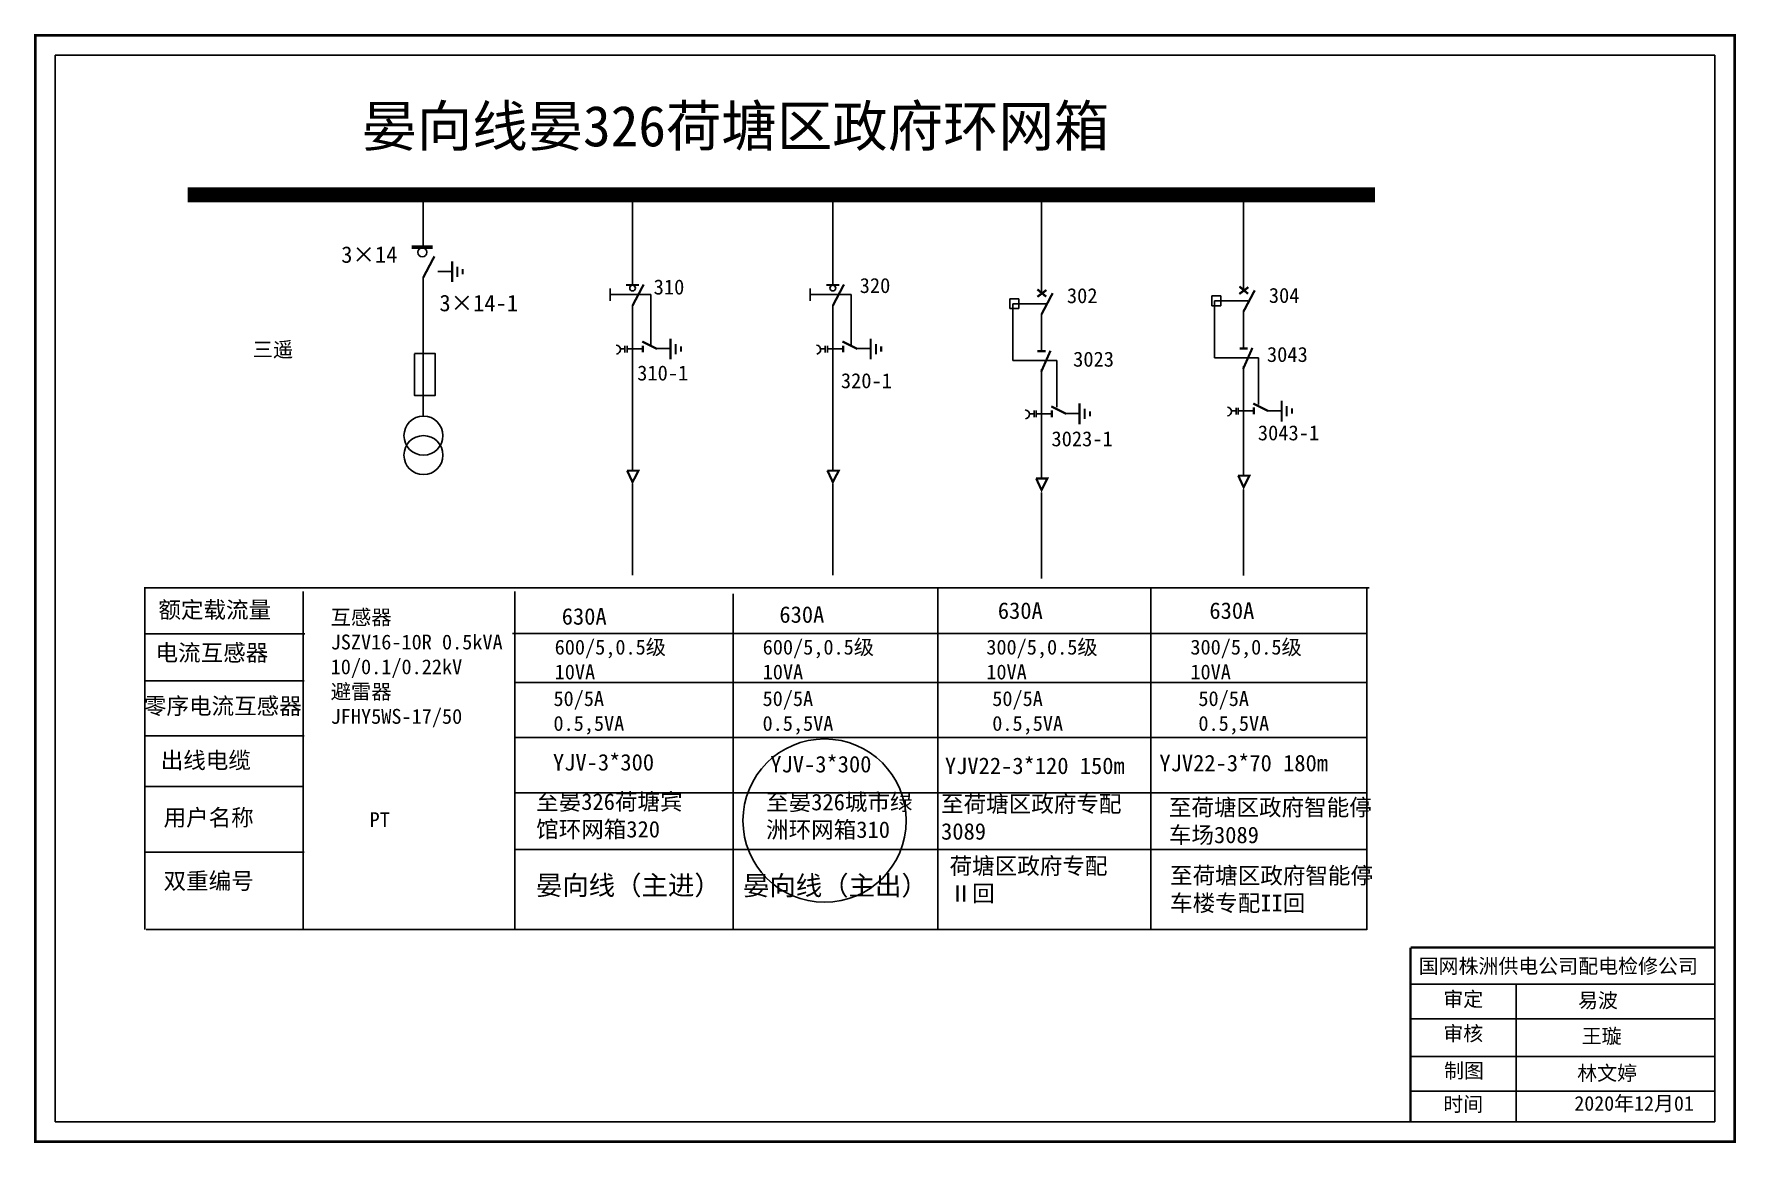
# Model space of a CAD drawing. Extents: x 90 to 673, y -361 to -21.
# Drawn here: x 541.1 to 666.8, y -211.6 to -129.7 of the extents above; entities that cross this region are included whole.
import ezdxf

# ---------------------------------------------------------------- set-up
doc = ezdxf.new("R2010")
doc.units = 0
doc.header["$LTSCALE"] = 0.774411
doc.linetypes.add('ACAD_ISO02W100', pattern=[15, 12, -3])
doc.linetypes.add('CENTER', pattern=[50.8, 31.75, -6.35, 6.35, -6.35])
doc.layers.get('0').update_dxf_attribs({"linetype": 'CONTINUOUS'})
doc.layers.add('2', color=7, linetype='CONTINUOUS')
doc.styles.add('hztxt_txtstyle_0.00_0_0', font='simkai.ttf')
doc.styles.add('hztxt_txtstyle_2.70_0_0', font='simkai.ttf', dxfattribs={"height": 2.7})
doc.styles.add('KaiTi_txtstyle_1.22_0_0', font='simkai.ttf', dxfattribs={"height": 1.220356})
doc.styles.get("Standard").update_dxf_attribs({"font": '', "height": 2.5})
doc.styles.add('字体', font='', dxfattribs={"height": 2.5})
doc.styles.add('黑体_txtstyle_0.00_0_0', font='simhei.ttf')
doc.styles.add('黑体_txtstyle_3.00_0_0', font='simhei.ttf', dxfattribs={"height": 3})
doc.styles.get('Standard').set_extended_font_data('SimSun')
doc.styles.get('字体').set_extended_font_data('KaiTi_GB2312')

msp = doc.modelspace()

# ---------------------------------------------------------------- texts
at = {"color": 0, "linetype": 'Continuous', "style": 'hztxt_txtstyle_2.70_0_0'}
for s, height, p in [('3×14', 1.22, (563.78, -146.57)), ('310', 1.109, (586.85, -148.91)), ('320', 1.109, (602.06, -148.8)), ('3×14-1', 1.22, (571.03, -150.15)), ('302', 1.109, (617.36, -149.55)), ('304', 1.109, (632.27, -149.53)), ('3023', 1.109, (617.82, -154.24)), ('3043', 1.109, (632.13, -153.89)), ('310-1', 1.109, (585.63, -155.26)), ('320-1', 1.109, (600.67, -155.83)), ('3023-1', 1.109, (616.22, -160.12)), ('3043-1', 1.109, (631.46, -159.68))]:
    msp.add_text(s, height=height, dxfattribs=at).set_placement(p)
at = {"color": 0, "linetype": 'Continuous', "attachment_point": 1}
for s, insert, char_height, width, style in [('{\\fSimSun|b0|i0|c134|p2;晏向线晏326荷塘区政府环网箱}', (565.27, -134.97), 3, 85.7498, '字体'), ('{\\fSimSun|b0|i0|c134|p2;三遥}', (557.23, -152.42), 1.1026, 8.5785, 'hztxt_txtstyle_0.00_0_0'), ('{\\fSimSun|b0|i0|c134|p2;额定载流量}', (550.28, -171.58), 1.2204, 19.6738, 'hztxt_txtstyle_2.70_0_0'), ('\\A1;{\\fSimSun|b0|i0|c134|p2;互感器\\PJSZV16-10R 0.5kVA\\P10/0.1/0.22kV\\P避雷器\\PJFHY5WS-17/50}', (563, -172.19), 1.0983, 20.2524, 'hztxt_txtstyle_2.70_0_0'), ('{\\fSimSun|b0|i0|c134|p2;630A}', (580.06, -172.07), 1.2204, 19.6738, 'hztxt_txtstyle_2.70_0_0'), ('{\\fSimSun|b0|i0|c134|p2;630A}', (596.13, -171.93), 1.2204, 19.6738, 'hztxt_txtstyle_2.70_0_0'), ('{\\fSimSun|b0|i0|c134|p2;630A}', (612.26, -171.64), 1.2204, 19.6738, 'hztxt_txtstyle_2.70_0_0'), ('{\\fSimSun|b0|i0|c134|p2;630A}', (627.88, -171.64), 1.2204, 19.6738, 'hztxt_txtstyle_2.70_0_0'), ('{\\fSimSun|b0|i0|c134|p2;电流互感器}', (550.07, -174.75), 1.2204, 19.6738, 'hztxt_txtstyle_2.70_0_0'), ('\\A1;{\\fSimSun|b0|i0|c134|p2;600/5,0.5级\\P10VA}', (579.54, -174.4), 1.0983, 20.2524, 'hztxt_txtstyle_2.70_0_0'), ('\\A1;{\\fSimSun|b0|i0|c134|p2;600/5,0.5级\\P10VA}', (594.9, -174.4), 1.0983, 20.2524, 'hztxt_txtstyle_2.70_0_0'), ('\\A1;{\\fSimSun|b0|i0|c134|p2;300/5,0.5级\\P10VA}', (611.41, -174.4), 1.0983, 20.2524, 'hztxt_txtstyle_2.70_0_0'), ('\\A1;{\\fSimSun|b0|i0|c134|p2;300/5,0.5级\\P10VA}', (626.48, -174.4), 1.0983, 20.2524, 'hztxt_txtstyle_2.70_0_0'), ('{\\fSimSun|b0|i0|c134|p2;50/5A\\P0.5,5VA}', (579.45, -178.2), 1.0983, 19.6738, 'hztxt_txtstyle_2.70_0_0'), ('{\\fSimSun|b0|i0|c134|p2;50/5A\\P0.5,5VA}', (594.89, -178.2), 1.0983, 19.6738, 'hztxt_txtstyle_2.70_0_0'), ('{\\fSimSun|b0|i0|c134|p2;50/5A\\P0.5,5VA}', (611.85, -178.2), 1.0983, 19.6738, 'hztxt_txtstyle_2.70_0_0'), ('{\\fSimSun|b0|i0|c134|p2;50/5A\\P0.5,5VA}', (627.07, -178.2), 1.0983, 19.6738, 'hztxt_txtstyle_2.70_0_0'), ('{\\fSimSun|b0|i0|c134|p2;零序电流互感器}', (549.21, -178.68), 1.2204, 19.6738, 'hztxt_txtstyle_2.70_0_0'), ('{\\fSimSun|b0|i0|c134|p2;出线电缆}', (550.45, -182.69), 1.2204, 19.6738, 'hztxt_txtstyle_2.70_0_0'), ('YJV-3*300', (579.41, -182.84), 1.22, 19.6738, 'hztxt_txtstyle_2.70_0_0'), ('YJV-3*300', (595.46, -182.98), 1.22, 19.6738, 'hztxt_txtstyle_2.70_0_0'), ('YJV22-3*120 150m', (608.35, -183.1), 1.2204, 19.6738, 'hztxt_txtstyle_2.70_0_0'), ('{\\fSimSun|b0|i0|c134|p2;至晏326荷塘宾馆环网箱320}', (578.17, -185.75), 1.2204, 12.3761, 'hztxt_txtstyle_2.70_0_0'), ('{\\fSimSun|b0|i0|c134|p2;至晏326城市绿洲环网箱310}', (595.15, -185.78), 1.2204, 11.7183, 'hztxt_txtstyle_2.70_0_0'), ('{\\fSimSun|b0|i0|c134|p2;至荷塘区政府专配3089}', (608.07, -185.91), 1.2204, 14.9849, 'hztxt_txtstyle_2.70_0_0'), ('{\\fSimSun|b0|i0|c134|p2;用户名称}', (550.66, -186.92), 1.2204, 19.6738, 'hztxt_txtstyle_2.70_0_0'), ('{\\fSimSun|b0|i0|c134|p2;PT}', (565.87, -187.14), 1.1026, 8.5785, 'hztxt_txtstyle_0.00_0_0'), ('{\\fSimSun|b0|i0|c134|p2;荷塘区政府专配Ⅱ回}', (608.7, -190.49), 1.2204, 12.5813, 'hztxt_txtstyle_2.70_0_0'), ('{\\fSimSun|b0|i0|c134|p2;双重编号}', (550.66, -191.6), 1.2204, 19.6738, 'hztxt_txtstyle_2.70_0_0'), ('审定', (645.15, -200.4), 1.08, 8.4461, '黑体_txtstyle_0.00_0_0'), ('审核', (645.15, -202.94), 1.08, 8.4461, '黑体_txtstyle_0.00_0_0'), ('制图', (645.21, -205.68), 1.08, 8.4461, '黑体_txtstyle_0.00_0_0'), ('林文婷', (655.04, -205.86), 1.08, 8.4461, '黑体_txtstyle_0.00_0_0'), ('时间', (645.15, -208.16), 1.08, 8.4461, '黑体_txtstyle_0.00_0_0')]:
    msp.add_mtext(s, dxfattribs=dict(at, insert=insert, char_height=char_height, width=width, style=style))
at = {"color": 7, "linetype": 'Continuous', "char_height": 1.2204, "attachment_point": 1, "style": 'KaiTi_txtstyle_1.22_0_0'}
for s, insert, width in [('YJV22-3*70 180m', (624.19, -182.9), 19.6738), ('至荷塘区政府智能停车场3089', (624.89, -186.17), 14.9849), ('至荷塘区政府智能停车楼专配II回', (624.98, -191.2), 14.9849)]:
    msp.add_mtext(s, dxfattribs=dict(at, insert=insert, width=width))
at = {"color": 0, "char_height": 1.43, "width": 17.776, "attachment_point": 1}
for s, insert in [('晏向线（主进）', (578.15, -191.82)), ('晏向线（主出）', (593.44, -191.84))]:
    msp.add_mtext(s, dxfattribs=dict(at, insert=insert))
at = {"linetype": 'Continuous', "char_height": 1.08, "attachment_point": 1}
for s, insert, width, style in [('国网株洲供电公司配电检修公司', (643.33, -197.96), 29.5265, '黑体_txtstyle_0.00_0_0'), ('易波', (655.1, -200.49), 8.4461, '黑体_txtstyle_0.00_0_0'), ('王璇', (655.37, -203.13), 11.8994, '黑体_txtstyle_0.00_0_0'), ('2020年12月01', (654.83, -208.1), 9.6715, '黑体_txtstyle_3.00_0_0')]:
    msp.add_mtext(s, dxfattribs=dict(at, insert=insert, width=width, style=style))

# ---------------------------------------------------------------- blocks, each defined once
blk = doc.blocks.new('JD')
for points in [[(-2, 0.2), (-2, -0.2), (2, 0.2), (2, -0.2)], [(1, -1.2), (1, -0.8), (-1, -1.2), (-1, -0.8)], [(-0.5, -1.8), (-0.5, -2.2), (0.5, -1.8), (0.5, -2.2)]]:
    blk.add_trace(points)

# ---------------------------------------------------------------- linework, layer by layer
at = {"color": 0}
for p, q in [((569.82, -141.76), (569.82, -145.37)), ((585.29, -141.47), (585.29, -148.19)), ((600.08, -141.47), (600.08, -148.19)), ((615.49, -141.78), (615.49, -148.83)), ((630.4, -141.57), (630.4, -148.62)), ((569.84, -147.61), (569.84, -157.87)), ((570.92, -147.2), (571.95, -147.2)), ((613.15, -149.22), (613.81, -149.22)), ((613.15, -149.22), (613.15, -149.95)), ((613.81, -149.22), (613.81, -149.95)), ((628.06, -149.01), (628.72, -149.01)), ((628.06, -149.01), (628.06, -149.74)), ((628.72, -149.01), (628.72, -149.74)), ((585.29, -149.69), (585.29, -161.9)), ((600.08, -149.69), (600.08, -161.9)), ((613.15, -149.95), (613.81, -149.95)), ((615.49, -150.33), (615.49, -153.05)), ((628.06, -149.74), (628.72, -149.74)), ((630.4, -150.12), (630.4, -152.85)), ((585.29, -152.93), (586.05, -152.93)), ((587.04, -152.91), (588.08, -152.91)), ((600.08, -152.93), (600.84, -152.93)), ((601.83, -152.91), (602.86, -152.91)), ((615.49, -154.42), (615.49, -162.45)), ((630.4, -154.21), (630.4, -162.25)), ((615.49, -157.72), (616.25, -157.72)), ((617.24, -157.7), (618.28, -157.7)), ((630.4, -157.51), (631.16, -157.51)), ((632.16, -157.49), (633.19, -157.49)), ((561.09, -173.96), (549.31, -173.96)), ((561.04, -177.43), (549.27, -177.43)), ((561.04, -181.51), (549.27, -181.51)), ((561, -185.24), (549.22, -185.24)), ((561.04, -190.09), (549.27, -190.09))]:
    msp.add_line(p, q, dxfattribs=at)
at = {"color": 0, "linetype": 'ACAD_ISO02W100'}
for p, q in [((630.73, -149.39), (628.27, -149.39)), ((628.27, -149.39), (628.27, -153.58)), ((615.82, -149.6), (613.36, -149.6)), ((613.36, -149.6), (613.36, -153.79)), ((613.36, -153.79), (616.61, -153.79)), ((616.61, -153.79), (616.61, -157.24)), ((628.27, -153.58), (631.52, -153.58)), ((631.52, -153.58), (631.52, -157.04))]:
    msp.add_line(p, q, dxfattribs=at)
at = {"color": 0, "linetype": 'CENTER'}
for p, q in [((585.29, -162.89), (585.29, -169.64)), ((600.08, -162.89), (600.08, -169.64)), ((630.41, -163.32), (630.41, -169.66)), ((615.49, -163.53), (615.49, -169.87))]:
    msp.add_line(p, q, dxfattribs=at)
at = {"color": 0, "linetype": 'Continuous'}
for p, q in [((549.24, -170.57), (639.68, -170.57)), ((549.29, -195.81), (549.29, -170.57)), ((560.98, -170.85), (560.98, -195.81)), ((576.61, -170.85), (576.61, -195.81)), ((607.83, -170.62), (607.83, -195.8)), ((623.56, -170.62), (623.56, -195.8)), ((639.51, -170.64), (639.51, -195.82)), ((592.72, -171.01), (592.72, -195.79)), ((576.42, -173.94), (639.51, -173.94)), ((576.61, -177.57), (639.51, -177.57)), ((576.61, -181.62), (639.51, -181.62)), ((576.61, -185.72), (639.51, -185.72)), ((576.61, -189.9), (639.51, -189.9)), ((639.51, -195.81), (549.37, -195.81)), ((642.74, -199.83), (665.2, -199.83)), ((650.54, -199.84), (650.54, -210.04)), ((642.74, -202.39), (665.2, -202.39)), ((642.74, -205.18), (665.2, -205.18)), ((642.74, -207.74), (665.2, -207.74))]:
    msp.add_line(p, q, dxfattribs=at)
at = {"color": 0, "linetype": 'Continuous', "const_width": 0.182}
msp.add_lwpolyline([(541.19, -129.77), (666.67, -129.77), (666.67, -211.47), (541.19, -211.47)], close=True, dxfattribs=at)
at = {"color": 0, "linetype": 'Continuous'}
msp.add_lwpolyline([(542.66, -131.24), (665.2, -131.24), (665.2, -210), (542.66, -210)], close=True, dxfattribs=at)
at = {"color": 0}
for points, const_width in [([(552.45, -141.55), (640.12, -141.55)], 1.1), ([(568.99, -145.42), (570.54, -145.42)], 0.261), ([(569.84, -147.65), (570.66, -146.09)], 0.165), ([(584.8, -148.21), (585.77, -148.21)], 0.165), ([(585.29, -149.73), (586.11, -148.17)], 0.165), ([(599.59, -148.21), (600.56, -148.21)], 0.165), ([(600.08, -149.73), (600.9, -148.17)], 0.165), ([(630.1, -148.32), (630.74, -148.86)], 0.165), ([(615.18, -149.08), (615.85, -148.58)], 0.165), ([(615.18, -148.53), (615.83, -149.07)], 0.165), ([(615.49, -150.37), (616.31, -148.81)], 0.165), ([(630.09, -148.87), (630.76, -148.37)], 0.165), ([(630.4, -150.17), (631.23, -148.6)], 0.165), ([(586.01, -152.38), (587.1, -152.93)], 0.165), ([(586.05, -152.68), (586.05, -153.18)], 0.165), ([(600.79, -152.38), (601.89, -152.93)], 0.165), ([(600.84, -152.68), (600.84, -153.18)], 0.165), ([(615.19, -153.1), (615.8, -153.1)], 0.165), ([(615.46, -154.62), (616.15, -153.06)], 0.165), ([(630.11, -152.89), (630.72, -152.89)], 0.165), ([(630.37, -154.41), (631.06, -152.85)], 0.165), ([(631.12, -156.96), (632.22, -157.51)], 0.165), ([(616.21, -157.17), (617.31, -157.72)], 0.165), ([(616.25, -157.46), (616.25, -157.97)], 0.165), ([(631.16, -157.25), (631.16, -157.76)], 0.165), ([(584.88, -161.92), (585.72, -161.92), (585.29, -162.77), (584.89, -161.91)], 0.165), ([(599.67, -161.92), (600.51, -161.92), (600.08, -162.77), (599.68, -161.91)], 0.165), ([(615.08, -162.5), (615.92, -162.5), (615.49, -163.35), (615.09, -162.49)], 0.165), ([(630, -162.29), (630.84, -162.29), (630.41, -163.14), (630.01, -162.28)], 0.165)]:
    msp.add_lwpolyline(points, dxfattribs=dict(at, const_width=const_width))
for points in [[(583.63, -148.46), (583.63, -149.38)], [(598.41, -148.46), (598.41, -149.38)], [(569.19, -153.29), (569.19, -156.37), (570.71, -156.37), (570.71, -153.26), (569.19, -153.26)], [(584.73, -152.92), (584.39, -152.92)], [(584.73, -152.69), (584.73, -153.19)], [(584.89, -152.69), (584.89, -153.19)], [(585.29, -152.92), (584.89, -152.92)], [(599.52, -152.92), (599.18, -152.92)], [(599.52, -152.69), (599.52, -153.19)], [(599.68, -152.69), (599.68, -153.19)], [(600.07, -152.92), (599.68, -152.92)], [(614.94, -157.71), (614.59, -157.71)], [(614.94, -157.48), (614.94, -157.98)], [(615.09, -157.48), (615.09, -157.98)], [(615.49, -157.71), (615.09, -157.71)], [(629.85, -157.5), (629.5, -157.5)], [(629.85, -157.27), (629.85, -157.77)], [(630, -157.27), (630, -157.77)], [(630.4, -157.5), (630, -157.5)]]:
    msp.add_lwpolyline(points, dxfattribs=at)
at = {"color": 0, "linetype": 'ACAD_ISO02W100'}
for points in [[(586.64, -152.67), (586.64, -148.92), (583.63, -148.92)], [(601.43, -152.67), (601.43, -148.92), (598.41, -148.92)]]:
    msp.add_lwpolyline(points, dxfattribs=at)
at = {"color": 0}
for points in [[(584.09, -152.64, -0.877934), (584.1, -153.31)], [(598.88, -152.64, -0.877934), (598.89, -153.31)], [(614.29, -157.43, -0.877934), (614.31, -158.09)], [(629.21, -157.22, -0.877934), (629.22, -157.88)]]:
    msp.add_lwpolyline(points, format="xyb", dxfattribs=at)
at = {"linetype": 'Continuous', "const_width": 0.18}
msp.add_lwpolyline([(642.73, -197.13), (642.73, -210)], dxfattribs=at)
at = {"color": 0, "linetype": 'Continuous', "const_width": 0.18}
msp.add_lwpolyline([(642.74, -197.13), (665.2, -197.13)], dxfattribs=at)
at = {"color": 0}
for centre, radius in [((569.77, -145.79), 0.335), ((585.29, -148.44), 0.211), ((600.08, -148.44), 0.211)]:
    msp.add_circle(centre, radius, dxfattribs=at)
at = {"color": 1, "linetype": 'Continuous'}
msp.add_circle((599.47, -187.76), 6.03, dxfattribs=at)
at = {"layer": '2', "color": 0}
for centre in [(569.85, -159.33), (569.85, -160.77)]:
    msp.add_circle(centre, 1.44, dxfattribs=at)

# ---------------------------------------------------------------- block references
at = {"color": 0, "xscale": 0.3844120780053686, "yscale": 0.3844120780053686, "zscale": 0.3844120780054647, "rotation": 90}
for p in [(571.97, -147.23), (588.09, -152.94), (602.88, -152.94), (618.29, -157.72), (633.21, -157.52)]:
    msp.add_blockref('JD', p, dxfattribs=at)

msp.set_redraw_order([(e.dxf.handle, doc.entitydb.next_handle()) for e in msp.query("TEXT MTEXT ATTDEF DIMENSION ARC_DIMENSION")])  # texts and dimensions are drawn at this point

doc.saveas('drawing.dxf')
